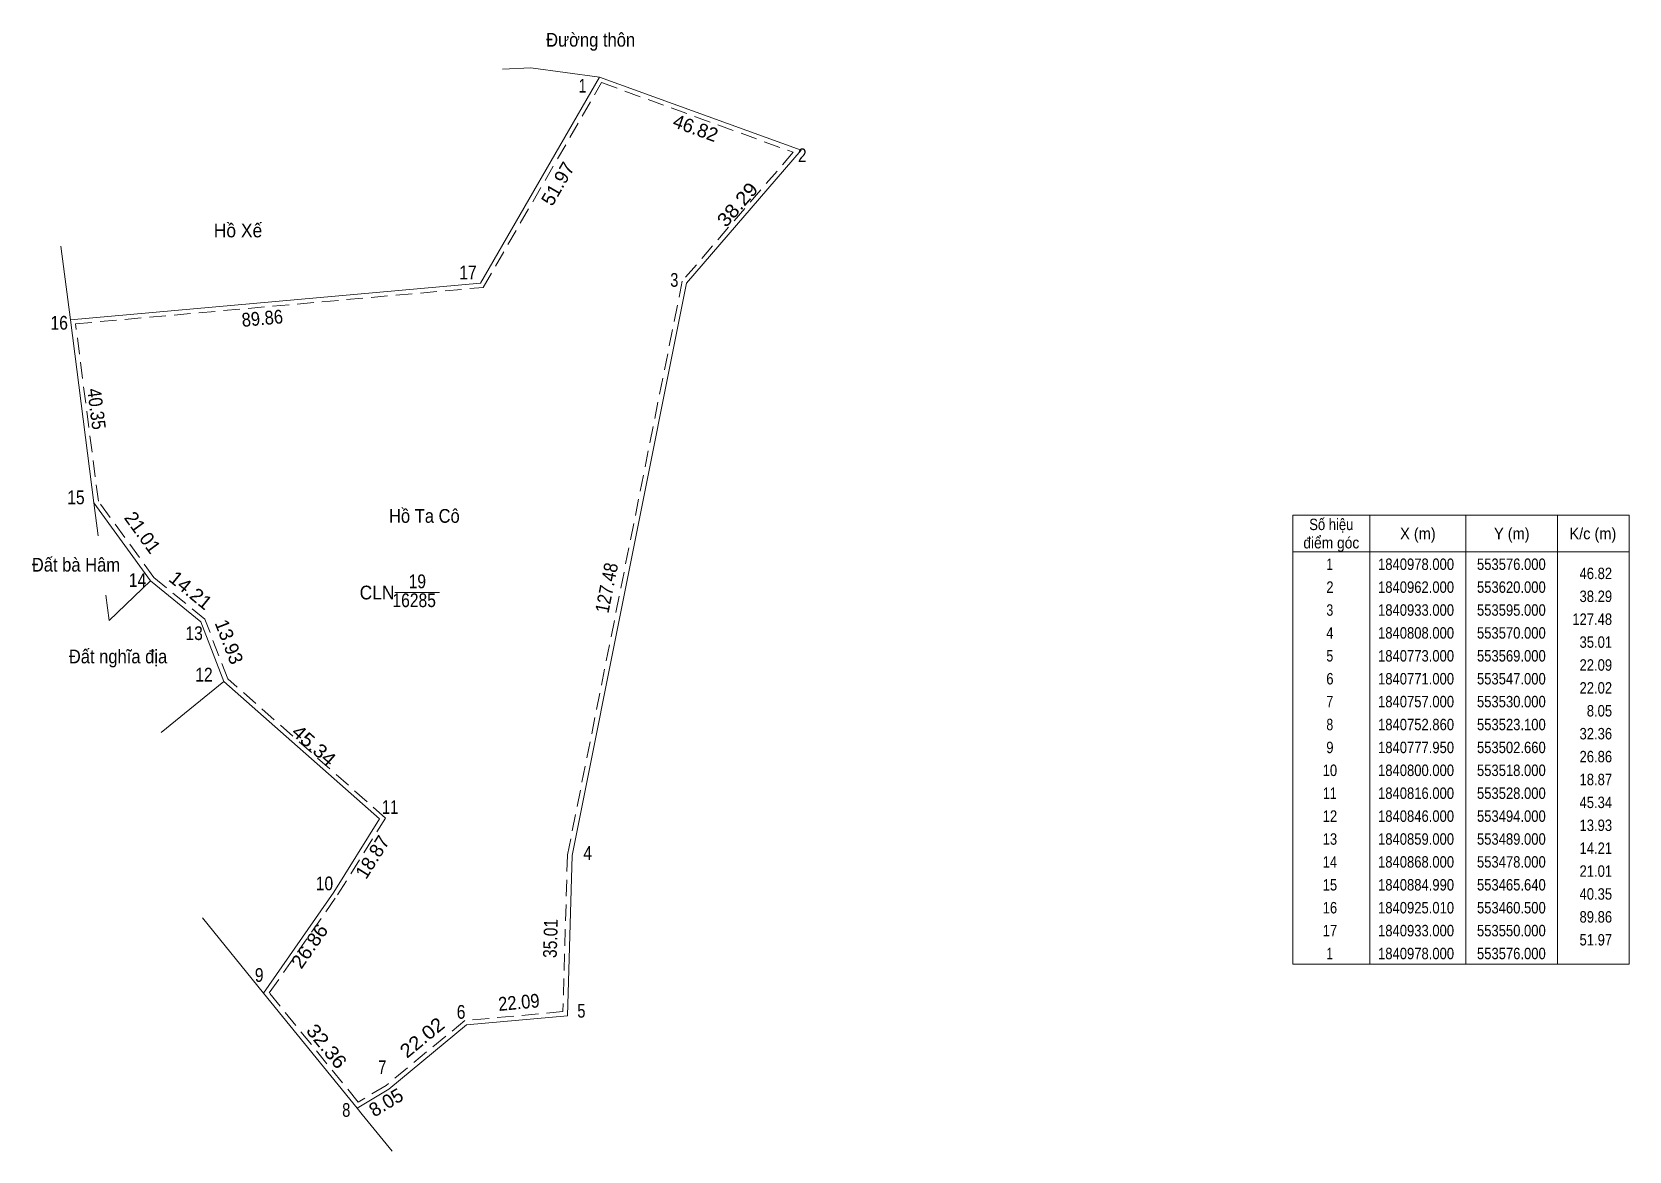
# Model space of a CAD drawing. Header units: metres. Extents: x 552546 to 553801, y 1840653 to 1841053.
# Drawn here: x 553452.1 to 553800.8, y 1840743.5 to 1840987.8 of the extents above; entities that cross this region are included whole.
import ezdxf
from ezdxf.enums import TextEntityAlignment as Align

# ---------------------------------------------------------------- set-up
doc = ezdxf.new("R2010")
doc.units = ezdxf.units.M
doc.header["$LTSCALE"] = 1.2
doc.linetypes.add('MEDIUM_DASHED', pattern=[4.5, 3, -1.5])
for name, color, linetype, lineweight in [('1', 7, 'Continuous', 13), ('10', 7, 'Continuous', 13), ('2', 7, 'Continuous', 13), ('63', 7, 'Continuous', 13)]:
    doc.layers.add(name, color=color, linetype=linetype, lineweight=lineweight)
for name, color, linetype in [('13', 7, 'Continuous'), ('15', 7, 'Continuous'), ('4', 7, 'Continuous')]:
    doc.layers.add(name, color=color, linetype=linetype)

msp = doc.modelspace()

# ---------------------------------------------------------------- texts
at = {"layer": '13', "width": 0.85}
msp.add_text('19', height=3, dxfattribs=at).set_placement((553536.235, 1840866.37), align=Align.CENTER)
at = {"layer": '15'}
for s, width, p in [('Hồ Xế', 0.95, (553497.085, 1840942.99)), ('Hồ Ta Cô', 0.9, (553537.765, 1840880.66)), ('Đất bà Hâm', 0.9, (553461.705, 1840870))]:
    msp.add_text(s, height=3, dxfattribs=dict(at, width=width)).set_placement(p, align=Align.CENTER)
at = {"layer": '2', "width": 0.95}
msp.add_text('CLN', height=3, dxfattribs=at).set_placement((553531.26, 1840863.93), align=Align.RIGHT)
at = {"layer": '4', "width": 0.85}
msp.add_text('16285', height=3, dxfattribs=at).set_placement((553535.545, 1840862.25), align=Align.CENTER)
at = {"layer": '63'}
for s, height, width, p in [('Đường thôn', 3, 0.9, (553574.065, 1840984.63)), ('Số hiệu', 2.5, 0.85, (553735.77, 1840879.06)), ('điểm góc', 2.5, 0.9, (553735.77, 1840875.06)), ('X (m)', 2.5, 0.95, (553754.67, 1840877.06)), ('Y (m)', 2.5, 0.95, (553775.165, 1840877.06)), ('K/c (m)', 2.5, 0.95, (553792.87, 1840877.06)), (' 1', 2.5, 0.75, (553735.065, 1840870.36)), ('1840978.000', 2.5, 0.85, (553754.27, 1840870.36)), ('553576.000', 2.5, 0.85, (553775.075, 1840870.36)), (' 2', 2.5, 0.85, (553735.07, 1840865.36)), ('1840962.000', 2.5, 0.85, (553754.27, 1840865.36)), ('553620.000', 2.5, 0.85, (553775.075, 1840865.36)), (' 3', 2.5, 0.8, (553735.07, 1840860.36)), ('1840933.000', 2.5, 0.85, (553754.27, 1840860.36)), ('553595.000', 2.5, 0.85, (553775.075, 1840860.36)), (' 4', 2.5, 0.85, (553735.065, 1840855.36)), ('1840808.000', 2.5, 0.85, (553754.27, 1840855.36)), ('553570.000', 2.5, 0.85, (553775.075, 1840855.36)), ('Đất nghĩa địa', 3, 0.9, (553470.89, 1840849.97)), (' 5', 2.5, 0.8, (553735.07, 1840850.36)), ('1840773.000', 2.5, 0.85, (553754.27, 1840850.36)), ('553569.000', 2.5, 0.85, (553775.075, 1840850.36)), (' 6', 2.5, 0.85, (553735.07, 1840845.36)), ('1840771.000', 2.5, 0.85, (553754.27, 1840845.36)), ('553547.000', 2.5, 0.85, (553775.075, 1840845.36)), (' 7', 2.5, 0.8, (553735.07, 1840840.36)), ('1840757.000', 2.5, 0.85, (553754.27, 1840840.36)), ('553530.000', 2.5, 0.85, (553775.075, 1840840.36)), (' 8', 2.5, 0.8, (553735.07, 1840835.36)), ('1840752.860', 2.5, 0.85, (553754.27, 1840835.36)), ('553523.100', 2.5, 0.85, (553775.075, 1840835.36)), (' 9', 2.5, 0.85, (553735.065, 1840830.36)), ('1840777.950', 2.5, 0.85, (553754.27, 1840830.36)), ('553502.660', 2.5, 0.85, (553775.075, 1840830.36)), (' 10', 2.5, 0.85, (553735.065, 1840825.36)), ('1840800.000', 2.5, 0.85, (553754.27, 1840825.36)), ('553518.000', 2.5, 0.85, (553775.075, 1840825.36)), (' 11', 2.5, 0.8, (553735.065, 1840820.36)), ('1840816.000', 2.5, 0.85, (553754.27, 1840820.36)), ('553528.000', 2.5, 0.85, (553775.075, 1840820.36)), (' 12', 2.5, 0.85, (553735.07, 1840815.36)), ('1840846.000', 2.5, 0.85, (553754.27, 1840815.36)), ('553494.000', 2.5, 0.85, (553775.075, 1840815.36)), (' 13', 2.5, 0.85, (553735.07, 1840810.36)), ('1840859.000', 2.5, 0.85, (553754.27, 1840810.36)), ('553489.000', 2.5, 0.85, (553775.075, 1840810.36)), (' 14', 2.5, 0.85, (553735.065, 1840805.36)), ('1840868.000', 2.5, 0.85, (553754.27, 1840805.36)), ('553478.000', 2.5, 0.85, (553775.075, 1840805.36)), (' 15', 2.5, 0.85, (553735.07, 1840800.36)), ('1840884.990', 2.5, 0.85, (553754.27, 1840800.36)), ('553465.640', 2.5, 0.85, (553775.075, 1840800.36)), (' 16', 2.5, 0.85, (553735.07, 1840795.36)), ('1840925.010', 2.5, 0.85, (553754.27, 1840795.36)), ('553460.500', 2.5, 0.85, (553775.075, 1840795.36)), (' 17', 2.5, 0.85, (553735.07, 1840790.36)), ('1840933.000', 2.5, 0.85, (553754.27, 1840790.36)), ('553550.000', 2.5, 0.85, (553775.075, 1840790.36)), (' 1', 2.5, 0.75, (553735.065, 1840785.36)), ('1840978.000', 2.5, 0.85, (553754.27, 1840785.36)), ('553576.000', 2.5, 0.85, (553775.075, 1840785.36))]:
    msp.add_text(s, height=height, dxfattribs=dict(at, width=width)).set_placement(p, align=Align.CENTER)
for s, height, width, p in [(' 1', 3, 0.75, (553573.14, 1840974.59)), (' 2', 3, 0.85, (553621.22, 1840959.41)), (' 17', 3, 0.85, (553549.18, 1840933.82)), (' 3', 3, 0.8, (553593.23, 1840932.19)), (' 16', 3, 0.85, (553459.95, 1840922.83)), (' 15', 3, 0.85, (553463.6, 1840884.71)), ('46.82', 2.5, 0.85, (553797.07, 1840868.36)), (' 14', 3, 0.85, (553477.05, 1840866.64)), ('38.29', 2.5, 0.85, (553797.07, 1840863.36)), ('127.48', 2.5, 0.85, (553797.07, 1840858.36)), (' 13', 3, 0.85, (553489.41, 1840855.05)), ('35.01', 2.5, 0.85, (553797.07, 1840853.36)), ('22.09', 2.5, 0.85, (553797.07, 1840848.36)), (' 12', 3, 0.85, (553491.55, 1840846)), ('22.02', 2.5, 0.85, (553797.07, 1840843.36)), ('8.05', 2.5, 0.85, (553797.07, 1840838.36)), ('32.36', 2.5, 0.85, (553797.07, 1840833.36)), ('26.86', 2.5, 0.85, (553797.07, 1840828.36)), ('18.87', 2.5, 0.85, (553797.07, 1840823.36)), (' 11', 3, 0.8, (553532.08, 1840817.09)), ('45.34', 2.5, 0.85, (553797.07, 1840818.36)), ('13.93', 2.5, 0.85, (553797.07, 1840813.36)), (' 4', 3, 0.85, (553574.36, 1840807.05)), ('14.21', 2.5, 0.85, (553797.07, 1840808.36)), ('21.01', 2.5, 0.85, (553797.07, 1840803.36)), (' 10', 3, 0.85, (553517.86, 1840800.41)), ('40.35', 2.5, 0.85, (553797.07, 1840798.36)), ('89.86', 2.5, 0.85, (553797.07, 1840793.36)), ('51.97', 2.5, 0.85, (553797.07, 1840788.36)), (' 9', 3, 0.85, (553502.66, 1840780.41)), (' 6', 3, 0.85, (553546.73, 1840772.36)), (' 5', 3, 0.8, (553572.94, 1840772.6)), (' 7', 3, 0.8, (553529.46, 1840760.27)), (' 8', 3, 0.8, (553521.61, 1840750.95))]:
    msp.add_text(s, height=height, dxfattribs=dict(at, width=width)).set_placement(p, align=Align.RIGHT)
for s, rotation, p in [('46.82', 340.017, (553596.467, 1840965.455)), ('51.97', 59.982, (553568.201, 1840953.945)), ('21.01', 306.035, (553475.038, 1840877.657)), ('13.93', 291.038, (553493.743, 1840854.138)), ('18.87', 57.995, (553527.711, 1840806.88)), ('8.05', 30.964, (553530.178, 1840752.801))]:
    msp.add_text(s, height=3, rotation=rotation, dxfattribs=at).set_placement(p, align=Align.CENTER)
for s, rotation, width, p in [('38.29', 49.236, 1.1, (553607.247, 1840949.166)), ('89.86', 5.101, 0.9, (553502.522, 1840923.839)), ('40.35', 277.319, 0.9, (553464.723, 1840905.336)), ('127.48', 78.69, 0.9, (553579.026, 1840866.171)), ('14.21', 320.711, 1.05, (553485.805, 1840864.768)), ('45.34', 318.576, 1.1, (553512.678, 1840830.934)), ('26.86', 55.174, 1.05, (553513.921, 1840787.368)), ('35.01', 88.363, 0.85, (553566.781, 1840789.857)), ('22.09', 5.194, 0.9, (553558.539, 1840774.465)), ('32.36', 309.169, 1.1, (553515.276, 1840765.412)), ('22.02', 39.472, 1.1, (553538.226, 1840767.105))]:
    msp.add_text(s, height=3, rotation=rotation, dxfattribs=dict(at, width=width)).set_placement(p, align=Align.CENTER)

# ---------------------------------------------------------------- linework, layer by layer
at = {"layer": '1'}
msp.add_lwpolyline([(553576, 1840978), (553620, 1840962), (553595, 1840933), (553570, 1840808), (553569, 1840773), (553547, 1840771), (553530, 1840757), (553523.1, 1840752.86), (553502.66, 1840777.95), (553518, 1840800), (553528, 1840816), (553494, 1840846), (553489, 1840859), (553478, 1840868), (553465.64, 1840884.99), (553460.5, 1840925.01), (553550, 1840933)], close=True, dxfattribs=at)
at = {"layer": '1', "linetype": 'MEDIUM_DASHED'}
msp.add_lwpolyline([(553576.45, 1840976.77), (553618.3, 1840961.56), (553594.07, 1840933.45), (553569, 1840808.11), (553568.03, 1840773.92), (553546.6, 1840771.97), (553529.42, 1840757.82), (553523.33, 1840754.16), (553503.91, 1840778), (553518.83, 1840799.45), (553529.3, 1840816.19), (553494.85, 1840846.59), (553489.84, 1840859.61), (553478.73, 1840868.69), (553466.6, 1840885.37), (553461.62, 1840924.11), (553550.61, 1840932.05)], close=True, dxfattribs=at)
at = {"layer": '10'}
for p, q in [((553554.83, 1840979.72), (553561, 1840980)), ((553561, 1840980), (553576, 1840978)), ((553458.44, 1840941.05), (553460.5, 1840925.01)), ((553460.5, 1840925.01), (553465.64, 1840884.99)), ((553465.64, 1840884.99), (553466.56, 1840877.83)), ((553468.22, 1840864.86), (553468.93, 1840859.35)), ((553494, 1840846), (553480.3, 1840834.87)), ((553489.3, 1840794.37), (553502.66, 1840777.95)), ((553502.66, 1840777.95), (553523.1, 1840752.86)), ((553523.1, 1840752.86), (553524.22, 1840751.48)), ((553524.22, 1840751.48), (553530.74, 1840743.47))]:
    msp.add_line(p, q, dxfattribs=at)
for points in [[(553523.1, 1840752.86), (553530, 1840757), (553547, 1840771), (553569, 1840773), (553570, 1840808), (553595, 1840933), (553620, 1840962), (553576, 1840978), (553550, 1840933), (553460.5, 1840925.01)], [(553468.93, 1840859.35), (553478, 1840868), (553465.64, 1840884.99)], [(553478, 1840868), (553489, 1840859), (553494, 1840846)], [(553502.66, 1840777.95), (553518, 1840800), (553528, 1840816), (553494, 1840846)]]:
    msp.add_lwpolyline(points, dxfattribs=at)
at = {"layer": '2'}
msp.add_line((553531.31, 1840865.43), (553541.08, 1840865.43), dxfattribs=at)
at = {"layer": '63'}
for p, q in [((553744.17, 1840882.31), (553744.17, 1840784.31)), ((553765.17, 1840882.31), (553765.17, 1840784.31)), ((553785.17, 1840882.31), (553785.17, 1840784.31)), ((553727.37, 1840874.31), (553800.77, 1840874.31))]:
    msp.add_line(p, q, dxfattribs=at)
msp.add_lwpolyline([(553727.37, 1840882.31), (553800.77, 1840882.31), (553800.77, 1840784.31), (553727.37, 1840784.31)], close=True, dxfattribs=at)

msp.set_redraw_order([(e.dxf.handle, doc.entitydb.next_handle()) for e in msp.query("TEXT MTEXT ATTDEF DIMENSION ARC_DIMENSION")])  # texts and dimensions are drawn at this point

doc.saveas('drawing.dxf')
